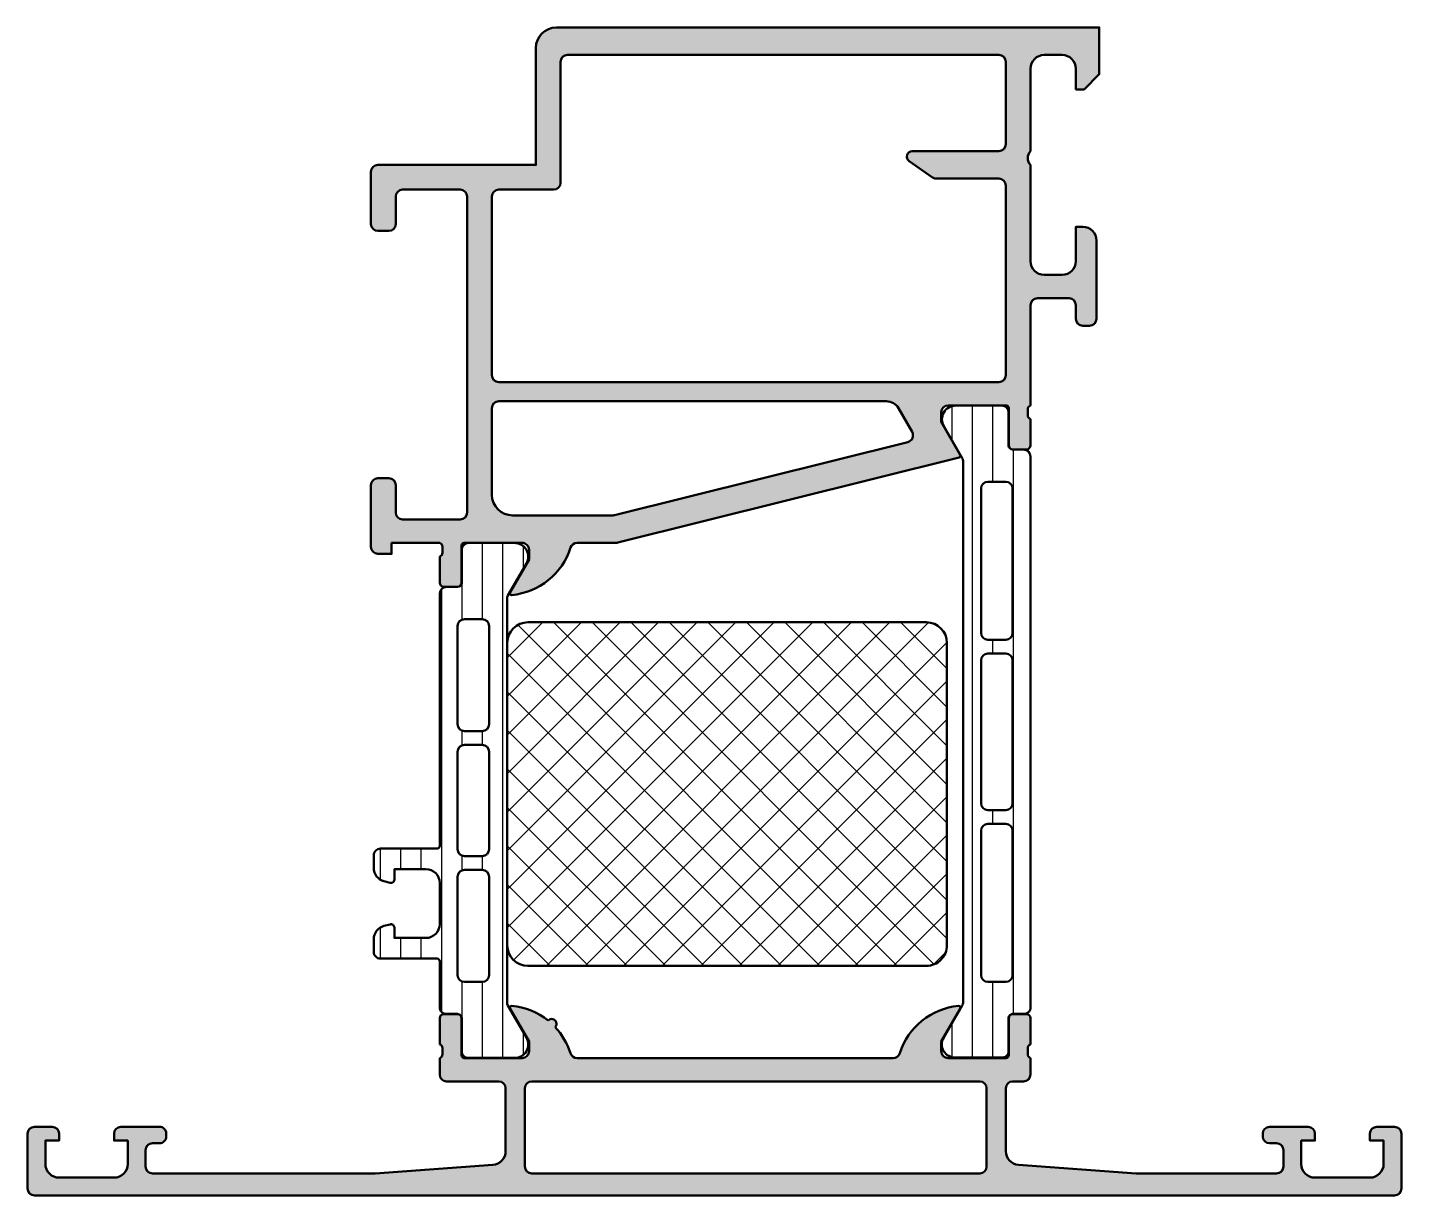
# Model space of a CAD drawing. Extents: x 7 to 107, y 0 to 85.
import ezdxf

# ---------------------------------------------------------------- set-up
doc = ezdxf.new("R2010")
doc.units = 0
for name, color, linetype, lineweight in [('0S-Alu contour', 7, 'Continuous', 50), ('0S-Alu hatch', 252, 'Continuous', 25), ('0S-Plastic contour', 254, 'Continuous', 50), ('0S-Plastic hatch', 253, 'Continuous', 25), ('0S-PT contour', 91, 'Continuous', 50), ('0S-PT hatch', 103, 'Continuous', 25)]:
    doc.layers.add(name, color=color, linetype=linetype, lineweight=lineweight)
pattern_1 = [(90, (0, 0), (-1.4859, 0), [])]

# ---------------------------------------------------------------- blocks, each defined once
blk = doc.blocks.new('485330__1B0EB92D_2F89_4B56_8F75_10F118574155_')
at = {"layer": '0S-Alu hatch'}
h = blk.add_hatch(color=256, dxfattribs=at)
edge = h.paths.add_edge_path()
edge.add_line((33.80000000226881, 51.68989640370575), (33.80000000226881, 49.68989640370574))
edge.add_arc((34.3000000022688, 49.68989640370574), 0.5, 180, 270)
edge.add_line((34.3000000022688, 49.18989640370575), (38.50000000226881, 49.18989640370575))
edge.add_arc((38.50000000226881, 49.68989640370575), 0.5, 270, 360)
edge.add_line((39.00000000226881, 49.68989640370575), (39.00000000226879, 72.68989640370576))
edge.add_arc((38.50000000226879, 72.68989640370576), 0.5, 0, 90)
edge.add_line((38.50000000226879, 73.18989640370576), (34.30000000226879, 73.18989640370576))
edge.add_arc((34.30000000226879, 72.68989640370576), 0.5, 90, 180)
edge.add_line((33.80000000226879, 72.68989640370576), (33.80000000226879, 70.68989640370576))
edge.add_ellipse((33.30000000226879, 70.68989640370575), major_axis=(-0.5, 0), ratio=1, start_angle=90, end_angle=180, ccw=False)
edge.add_line((33.30000000226879, 70.18989640370575), (32.50000000226879, 70.18989640370575))
edge.add_ellipse((32.50000000226879, 70.68989640370575), major_axis=(-0.5, 0), ratio=1, start_angle=0, end_angle=90, ccw=False)
edge.add_line((32.00000000226879, 70.68989640370575), (32.00000000226879, 74.48989640370576))
edge.add_ellipse((32.50000000226879, 74.48989640370576), major_axis=(-0.5, 0), ratio=1, start_angle=270, end_angle=360, ccw=False)
edge.add_line((32.50000000226879, 74.98989640370576), (44.00000000226879, 74.98989640370576))
edge.add_line((44.00000000226879, 74.98989640370576), (44.00000000226879, 83.48989640370576))
edge.add_ellipse((45.50000000226879, 83.48989640370576), major_axis=(-1.5, 0), ratio=1, start_angle=270, end_angle=360, ccw=False)
edge.add_line((45.50000000226879, 84.98989640370576), (85.00000000226879, 84.98989640370577))
edge.add_line((85.00000000226879, 84.98989640370577), (85.00000000226879, 81.58989640370577))
edge.add_line((85.00000000226879, 81.58989640370577), (83.9000000022688, 80.48989640370576))
edge.add_line((83.9000000022688, 80.48989640370576), (83.30000000226879, 80.48989640370576))
edge.add_line((83.30000000226879, 80.48989640370576), (83.30000000226879, 81.98989640370577))
edge.add_arc((82.30000000226877, 81.98989640370577), 1, 0, 90)
edge.add_line((82.30000000226877, 82.98989640370576), (81.00000000226879, 82.98989640370576))
edge.add_arc((81.00000000226879, 81.98989640370577), 1, 90, 180)
edge.add_line((80.00000000226879, 81.98989640370577), (80.00000000226879, 75.98989640370577))
edge.add_arc((80.5250000022688, 75.48989640370577), 0.7250000000000041, 136.3971810272967, 223.6028189727033)
edge.add_line((80.00000000226879, 74.98989640370577), (80.00000000226879, 67.98989640370577))
edge.add_arc((81.00000000226879, 67.98989640370577), 1, 180, 270)
edge.add_line((81.00000000226879, 66.98989640370577), (82.3000000022688, 66.98989640370577))
edge.add_arc((82.30000000226877, 67.98989640370577), 1, 270.0000000000008, 360)
edge.add_line((83.30000000226879, 67.98989640370577), (83.30000000226879, 70.48989640370577))
edge.add_line((83.30000000226879, 70.48989640370577), (83.8000000022688, 70.48989640370577))
edge.add_ellipse((83.8000000022688, 69.48989640370577), major_axis=(-1, 0), ratio=1, start_angle=180, end_angle=270, ccw=False)
edge.add_line((84.8000000022688, 69.48989640370577), (84.8000000022688, 63.78989640370576))
edge.add_ellipse((84.30000000226882, 63.78989640370576), major_axis=(-0.5, 0), ratio=1, start_angle=90, end_angle=180, ccw=False)
edge.add_line((84.30000000226882, 63.28989640370576), (83.8000000022688, 63.28989640370576))
edge.add_ellipse((83.8000000022688, 63.78989640370576), major_axis=(-0.5, 0), ratio=1, start_angle=0, end_angle=90, ccw=False)
edge.add_line((83.30000000226879, 63.78989640370576), (83.30000000226879, 64.78989640370577))
edge.add_arc((82.8000000022688, 64.78989640370577), 0.5, 0, 90)
edge.add_line((82.8000000022688, 65.28989640370577), (80.50000000226878, 65.28989640370577))
edge.add_arc((80.50000000226878, 64.78989640370577), 0.5, 90, 180)
edge.add_line((80.00000000226879, 64.78989640370577), (80.00000000226879, 57.48989640370577))
edge.add_arc((80.10000000226879, 57.20705369123115), 0.3000000000000091, 109.4712206344922, 180)
edge.add_line((79.8000000022688, 57.20705369123115), (79.8000000022688, 56.77273911618039))
edge.add_arc((80.10000000226879, 56.77273911618039), 0.2999999999999971, 180, 250.5287793655103)
edge.add_line((80.0000000022688, 56.48989640370577), (80.0000000022688, 54.58989640370581))
edge.add_ellipse((79.70000000226877, 54.58989640370581), major_axis=(-0.3000000000000398, 0), ratio=1, start_angle=90, end_angle=180, ccw=False)
edge.add_line((79.70000000226877, 54.28989640370577), (78.71000000226884, 54.28989640370577))
edge.add_ellipse((78.71000000226884, 54.58989640370581), major_axis=(-0.3000000000000398, 0), ratio=1, start_angle=0, end_angle=90, ccw=False)
edge.add_line((78.4100000022688, 54.58989640370581), (78.4100000022688, 57.28989640370577))
edge.add_arc((78.2100000022688, 57.28989640370577), 0.2000000000000028, 0, 90)
edge.add_line((78.2100000022688, 57.48989640370577), (74.00000000226879, 57.48989640370577))
edge.add_arc((74.00000000226879, 56.98989640370577), 0.5, 90, 180)
edge.add_line((73.50000000226879, 56.98989640370577), (73.50000000226879, 56.28989640370576))
edge.add_line((73.50000000226879, 56.28989640370576), (74.88149545989116, 53.89707608067822))
edge.add_ellipse((74.7618802176205, 53.82801618835407), major_axis=(-0.1381197846483035, 0), ratio=1, start_angle=104.0000000000017, end_angle=209.9999999999983, ccw=False)
edge.add_line((74.79529441774244, 53.69399915159566), (49.97156607415675, 47.50474854056776))
edge.add_ellipse((49.85060512635691, 47.98989640370576), major_axis=(-0.5000000000000073, 0), ratio=1, start_angle=90.0000000000008, end_angle=104.000000000001, ccw=False)
edge.add_line((49.85060512635691, 47.48989640370576), (47.0000000022688, 47.48989640370578))
edge.add_arc((47.0000000022688, 46.98989640370577), 0.5000000000000071, 90, 162.2515836439291)
edge.add_ellipse((41.76177676109499, 48.66650526555357), major_axis=(-4.999999999999996, 0), ratio=1, start_angle=95.62257755079372, end_angle=162.2515836439302, ccw=False)
edge.add_ellipse((42.2381197869171, 43.82801618835407), major_axis=(-0.1381197846483018, 0), ratio=1, start_angle=-30.000000000004775, end_angle=95.62257755079253, ccw=False)
edge.add_line((42.11850454464644, 43.89707608067823), (43.5000000022688, 46.28989640370578))
edge.add_line((43.5000000022688, 46.28989640370578), (43.5000000022688, 46.98989640370578))
edge.add_arc((43.0000000022688, 46.98989640370578), 0.5, 0, 90.00000000000081)
edge.add_line((43.00000000226879, 47.48989640370578), (38.79000000226881, 47.48989640370577))
edge.add_arc((38.7900000022688, 47.28989640370578), 0.1999999999999957, 89.99999999999797, 180)
edge.add_line((38.5900000022688, 47.28989640370578), (38.5900000022688, 44.58989640370581))
edge.add_ellipse((38.29000000226876, 44.58989640370581), major_axis=(-0.3000000000000398, 0), ratio=1, start_angle=90, end_angle=180, ccw=False)
edge.add_line((38.29000000226876, 44.28989640370577), (37.30000000226884, 44.28989640370577))
edge.add_ellipse((37.30000000226885, 44.58989640370581), major_axis=(-0.3000000000000327, 0), ratio=1, start_angle=0, end_angle=89.99999999999869, ccw=False)
edge.add_line((37.00000000226881, 44.58989640370581), (37.00000000226881, 46.48989640370578))
edge.add_arc((36.90000000226881, 46.7727391161804), 0.2999999999999976, 289.4712206344897, 360)
edge.add_line((37.20000000226881, 46.7727391161804), (37.2000000022688, 47.20705369123115))
edge.add_arc((36.90000000226881, 47.20705369123116), 0.29999999999999, 0, 70.52877936550858)
edge.add_line((37.00000000226881, 47.48989640370577), (33.50000000226881, 47.48989640370577))
edge.add_line((33.50000000226881, 47.48989640370577), (33.50000000226881, 46.68989640370578))
edge.add_line((33.50000000226881, 46.68989640370578), (32.5000000022688, 46.68989640370578))
edge.add_ellipse((32.50000000226881, 47.18989640370577), major_axis=(-0.4999999999999929, 0), ratio=1, start_angle=0, end_angle=89.9999999999992, ccw=False)
edge.add_line((32.00000000226881, 47.18989640370577), (32.00000000226881, 51.68989640370575))
edge.add_ellipse((32.50000000226881, 51.68989640370575), major_axis=(-0.5, 0), ratio=1, start_angle=270, end_angle=360, ccw=False)
edge.add_line((32.50000000226881, 52.18989640370574), (33.3000000022688, 52.18989640370575))
edge.add_ellipse((33.3000000022688, 51.68989640370575), major_axis=(-0.5000000000000071, 0), ratio=1, start_angle=180, end_angle=270, ccw=False)
edge = h.paths.add_edge_path()
edge.add_arc((46.30000000226879, 82.48989640370577), 0.5, 90, 180)
edge.add_line((45.80000000226879, 82.48989640370577), (45.80000000226879, 73.68989640370576))
edge.add_ellipse((45.3000000022688, 73.68989640370576), major_axis=(-0.5, 0), ratio=1, start_angle=90, end_angle=180, ccw=False)
edge.add_line((45.3000000022688, 73.18989640370576), (41.30000000226882, 73.18989640370576))
edge.add_arc((41.30000000226883, 72.68989640370576), 0.5, 90.00000000000081, 180)
edge.add_line((40.80000000226883, 72.68989640370576), (40.80000000226883, 59.68989640370576))
edge.add_arc((41.30000000226883, 59.68989640370576), 0.5, 180, 270)
edge.add_line((41.30000000226883, 59.18989640370575), (77.7000000022688, 59.18989640370576))
edge.add_arc((77.7000000022688, 59.68989640370576), 0.4999999999999929, 270, 360)
edge.add_line((78.20000000226878, 59.68989640370576), (78.2000000022688, 73.48989640370577))
edge.add_arc((77.7000000022688, 73.48989640370577), 0.5, 0, 90)
edge.add_line((77.7000000022688, 73.98989640370577), (73.15764939670827, 73.98989640370577))
edge.add_ellipse((73.15764939670827, 74.48989640370577), major_axis=(-0.5000000000000011, 0), ratio=1, start_angle=54.99999999999898, end_angle=90, ccw=False)
edge.add_line((72.87086117853275, 74.08032038156128), (71.16814591844567, 75.27257444209896))
edge.add_ellipse((71.39431666417661, 75.59557974179795), major_axis=(-0.3943166619078226, 0), ratio=1, start_angle=-90, end_angle=54.999999999997726, ccw=False)
edge.add_line((71.39431666417661, 75.98989640370577), (77.7000000022688, 75.98989640370577))
edge.add_arc((77.7000000022688, 76.48989640370577), 0.5, 270, 360)
edge.add_line((78.2000000022688, 76.48989640370577), (78.2000000022688, 82.48989640370577))
edge.add_arc((77.7000000022688, 82.48989640370577), 0.5, 0, 90)
edge.add_line((77.7000000022688, 82.98989640370576), (46.30000000226879, 82.98989640370576))
edge = h.paths.add_edge_path()
edge.add_arc((69.51628314486038, 56.78989640370576), 0.9999999999999984, 29.99999999999937, 90)
edge.add_line((69.51628314486038, 57.78989640370576), (41.30000000226882, 57.78989640370577))
edge.add_arc((41.30000000226883, 57.28989640370577), 0.4999999999999929, 90.00000000000081, 180)
edge.add_line((40.80000000226884, 57.28989640370577), (40.80000000226883, 50.98989640370578))
edge.add_arc((42.30000000226882, 50.98989640370578), 1.5, 180, 270)
edge.add_line((42.30000000226882, 49.48989640370577), (49.60503600455111, 49.48989640370576))
edge.add_arc((49.6050360045511, 49.98989640370574), 0.4999999999999787, 270.0000000000008, 284.000000000001)
edge.add_line((49.72599695235094, 49.50474854056776), (71.06835282436204, 54.82599550610476))
edge.add_arc((70.9473918765622, 55.31114336924276), 0.4999999999999988, 284.000000000001, 390.0000000000004)
edge.add_line((71.3804045784544, 55.56114336924277), (70.38230854864483, 57.28989640370575))
at = {"layer": '0S-Alu contour', "color": 7}
for points in [[(45.50000000226879, 84.98989640370576), (85.00000000226879, 84.98989640370577), (85.00000000226879, 81.58989640370577), (83.9000000022688, 80.48989640370576), (83.30000000226879, 80.48989640370576), (83.30000000226879, 81.98989640370577)], [(32.50000000226879, 74.98989640370576), (44.00000000226879, 74.98989640370576), (44.00000000226879, 83.48989640370576)], [(45.80000000226879, 82.48989640370577), (45.80000000226879, 73.68989640370576)], [(77.7000000022688, 82.98989640370576), (46.30000000226879, 82.98989640370576)], [(78.2000000022688, 76.48989640370577), (78.2000000022688, 82.48989640370577)], [(82.30000000226877, 82.98989640370576), (81.00000000226879, 82.98989640370576)], [(80.00000000226879, 81.98989640370577), (80.00000000226879, 75.98989640370577)], [(72.87086117853275, 74.08032038156128), (71.16814591844567, 75.27257444209896)], [(71.39431666417661, 75.98989640370577), (77.7000000022688, 75.98989640370577)], [(32.00000000226879, 70.68989640370575), (32.00000000226879, 74.48989640370576)], [(80.00000000226879, 74.98989640370577), (80.00000000226879, 67.98989640370577)], [(38.50000000226879, 73.18989640370576), (34.30000000226879, 73.18989640370576)], [(45.3000000022688, 73.18989640370576), (41.30000000226882, 73.18989640370576)], [(77.7000000022688, 73.98989640370577), (73.15764939670827, 73.98989640370577)], [(78.20000000226878, 59.68989640370576), (78.2000000022688, 73.48989640370577)], [(33.80000000226879, 72.68989640370576), (33.80000000226879, 70.68989640370576)], [(39.00000000226881, 49.68989640370575), (39.00000000226879, 72.68989640370576)], [(40.80000000226883, 72.68989640370576), (40.80000000226883, 59.68989640370576)], [(33.30000000226879, 70.18989640370575), (32.50000000226879, 70.18989640370575)], [(83.30000000226879, 67.98989640370577), (83.30000000226879, 70.48989640370577), (83.8000000022688, 70.48989640370577)], [(84.8000000022688, 69.48989640370577), (84.8000000022688, 63.78989640370576)], [(81.00000000226879, 66.98989640370577), (82.3000000022688, 66.98989640370577)], [(82.8000000022688, 65.28989640370577), (80.50000000226878, 65.28989640370577)], [(80.00000000226879, 64.78989640370577), (80.00000000226879, 57.48989640370577)], [(83.30000000226879, 63.78989640370576), (83.30000000226879, 64.78989640370577)], [(84.30000000226882, 63.28989640370576), (83.8000000022688, 63.28989640370576)], [(41.30000000226883, 59.18989640370575), (77.7000000022688, 59.18989640370576)], [(40.80000000226884, 57.28989640370577), (40.80000000226883, 50.98989640370578)], [(69.51628314486038, 57.78989640370576), (41.30000000226882, 57.78989640370577)], [(71.3804045784544, 55.56114336924277), (70.38230854864483, 57.28989640370575)], [(78.2100000022688, 57.48989640370577), (74.00000000226879, 57.48989640370577)], [(78.4100000022688, 54.58989640370581), (78.4100000022688, 57.28989640370577)], [(79.8000000022688, 57.20705369123115), (79.8000000022688, 56.77273911618039)], [(73.50000000226879, 56.98989640370577), (73.50000000226879, 56.28989640370576), (74.88149545989116, 53.89707608067822)], [(80.0000000022688, 56.48989640370577), (80.0000000022688, 54.58989640370581)], [(49.72599695235094, 49.50474854056776), (71.06835282436204, 54.82599550610476)], [(79.70000000226877, 54.28989640370577), (78.71000000226884, 54.28989640370577)], [(74.79529441774244, 53.69399915159566), (49.97156607415675, 47.50474854056776)], [(32.50000000226881, 52.18989640370574), (33.3000000022688, 52.18989640370575)], [(32.00000000226881, 47.18989640370577), (32.00000000226881, 51.68989640370575)], [(33.80000000226881, 51.68989640370575), (33.80000000226881, 49.68989640370574)], [(34.3000000022688, 49.18989640370575), (38.50000000226881, 49.18989640370575)], [(42.30000000226882, 49.48989640370577), (49.60503600455111, 49.48989640370576)], [(37.00000000226881, 47.48989640370577), (33.50000000226881, 47.48989640370577), (33.50000000226881, 46.68989640370578), (32.5000000022688, 46.68989640370578)], [(37.20000000226881, 46.7727391161804), (37.2000000022688, 47.20705369123115)], [(38.5900000022688, 47.28989640370578), (38.5900000022688, 44.58989640370581)], [(43.00000000226879, 47.48989640370578), (38.79000000226881, 47.48989640370577)], [(49.85060512635691, 47.48989640370576), (47.0000000022688, 47.48989640370578)], [(37.00000000226881, 44.58989640370581), (37.00000000226881, 46.48989640370578)], [(42.11850454464644, 43.89707608067823), (43.5000000022688, 46.28989640370578), (43.5000000022688, 46.98989640370578)], [(38.29000000226876, 44.28989640370577), (37.30000000226884, 44.28989640370577)]]:
    blk.add_lwpolyline(points, dxfattribs=at)
at = {"layer": '0S-Alu contour', "color": 7, "extrusion": (0, 0, -1)}
for centre, radius, start, end in [((-45.50000000226879, 83.48989640370576), 1.5, 0, 90), ((-71.39431666417661, 75.59557974179795), 0.3943166619078226, 305.0000000000023, 90), ((-32.50000000226879, 74.48989640370576), 0.5, 0, 90), ((-73.15764939670827, 74.48989640370577), 0.5000000000000011, 270, 305.000000000001), ((-45.3000000022688, 73.68989640370576), 0.5, 180, 270), ((-32.50000000226879, 70.68989640370575), 0.5, 270, 0), ((-33.30000000226879, 70.68989640370575), 0.5, 180, 270), ((-83.8000000022688, 69.48989640370577), 1, 90, 180), ((-83.8000000022688, 63.78989640370576), 0.5, 270, 0), ((-84.30000000226882, 63.78989640370576), 0.5, 180, 270), ((-78.71000000226884, 54.58989640370581), 0.3000000000000398, 270, 0), ((-79.70000000226877, 54.58989640370581), 0.3000000000000398, 180, 270), ((-74.7618802176205, 53.82801618835407), 0.1381197846483035, 150.0000000000017, 255.9999999999983), ((-32.50000000226881, 51.68989640370575), 0.5, 0, 90), ((-33.3000000022688, 51.68989640370575), 0.5000000000000071, 90, 180), ((-32.50000000226881, 47.18989640370577), 0.4999999999999929, 270.0000000000008, 0), ((-41.76177676109499, 48.66650526555357), 4.999999999999996, 197.7484163560698, 264.3774224492063), ((-49.85060512635691, 47.98989640370576), 0.5000000000000073, 255.999999999999, 269.9999999999992), ((-37.30000000226885, 44.58989640370581), 0.3000000000000327, 270.0000000000013, 0), ((-38.29000000226876, 44.58989640370581), 0.3000000000000398, 180, 270), ((-42.2381197869171, 43.82801618835407), 0.1381197846483018, 264.3774224492075, 30.00000000000483)]:
    blk.add_arc(centre, radius, start, end, dxfattribs=at)
at = {"layer": '0S-Alu contour', "color": 7}
for centre, radius, start, end in [((46.30000000226879, 82.48989640370577), 0.5, 90, 180), ((77.7000000022688, 82.48989640370577), 0.5, 0, 90), ((81.00000000226879, 81.98989640370577), 1, 90, 180), ((82.30000000226877, 81.98989640370577), 1, 0, 90), ((77.7000000022688, 76.48989640370577), 0.5, 270, 0), ((80.5250000022688, 75.48989640370577), 0.7250000000000041, 136.3971810272967, 223.6028189727033), ((34.30000000226879, 72.68989640370576), 0.5, 90, 180), ((38.50000000226879, 72.68989640370576), 0.5, 0, 90), ((41.30000000226883, 72.68989640370576), 0.5, 90.00000000000081, 180), ((77.7000000022688, 73.48989640370577), 0.5, 0, 90), ((81.00000000226879, 67.98989640370577), 1, 180, 270), ((82.30000000226877, 67.98989640370577), 1, 270.0000000000008, 0), ((80.50000000226878, 64.78989640370577), 0.5, 90, 180), ((82.8000000022688, 64.78989640370577), 0.5, 0, 90), ((41.30000000226883, 59.68989640370576), 0.5, 180, 270), ((77.7000000022688, 59.68989640370576), 0.4999999999999929, 270, 0), ((41.30000000226883, 57.28989640370577), 0.4999999999999929, 90.00000000000081, 180), ((69.51628314486038, 56.78989640370576), 0.9999999999999984, 29.99999999999937, 90), ((74.00000000226879, 56.98989640370577), 0.5, 90, 180), ((78.2100000022688, 57.28989640370577), 0.2000000000000028, 0, 90), ((80.10000000226879, 57.20705369123115), 0.3000000000000091, 109.4712206344922, 180), ((80.10000000226879, 56.77273911618039), 0.2999999999999971, 180, 250.5287793655103), ((70.9473918765622, 55.31114336924276), 0.4999999999999988, 284.000000000001, 30.00000000000044), ((42.30000000226882, 50.98989640370578), 1.5, 180, 270), ((34.3000000022688, 49.68989640370574), 0.5, 180, 270), ((38.50000000226881, 49.68989640370575), 0.5, 270, 0), ((49.6050360045511, 49.98989640370574), 0.4999999999999787, 270.0000000000008, 284.000000000001), ((36.90000000226881, 47.20705369123116), 0.29999999999999, 0, 70.52877936550858), ((38.7900000022688, 47.28989640370578), 0.1999999999999957, 89.99999999999797, 180), ((43.0000000022688, 46.98989640370578), 0.5, 0, 90.00000000000081), ((47.0000000022688, 46.98989640370577), 0.5000000000000071, 90, 162.2515836439291), ((36.90000000226881, 46.7727391161804), 0.2999999999999976, 289.4712206344897, 0)]:
    blk.add_arc(centre, radius, start, end, dxfattribs=at)
blk = doc.blocks.new('485360__6D3F6DA0_96E7_48BB_BCEA_35A12A36CD7D_')
at = {"layer": '0S-Alu hatch'}
h = blk.add_hatch(color=256, dxfattribs=at)
edge = h.paths.add_edge_path()
edge.add_line((105.2, 5.000000000000066), (106.5, 5.000000000000066))
edge.add_ellipse((106.5, 4.500000000000066), major_axis=(-0.5, 0), ratio=1, start_angle=180, end_angle=270, ccw=False)
edge.add_line((107, 4.500000000000066), (107, 0.5000000000000693))
edge.add_ellipse((106.5, 0.5000000000000693), major_axis=(-0.5, 0), ratio=1, start_angle=90, end_angle=180, ccw=False)
edge.add_line((106.5, 6.93e-14), (7.499999999999985, 0))
edge.add_ellipse((7.499999999999985, 0.4999999999999876), major_axis=(-0.4999999999999876, 0), ratio=1, start_angle=0, end_angle=90, ccw=False)
edge.add_line((6.999999999999998, 0.4999999999999875), (7, 4.499999999999987))
edge.add_ellipse((7.499999999999985, 4.499999999999994), major_axis=(-0.4999999999999858, 0), ratio=1, start_angle=270, end_angle=360, ccw=False)
edge.add_line((7.499999999999985, 4.99999999999998), (8.799999999999997, 4.99999999999999))
edge.add_ellipse((8.799999999999997, 4.499999999999989), major_axis=(-0.5000000000000009, 0), ratio=1, start_angle=180, end_angle=270, ccw=False)
edge.add_line((9.299999999999997, 4.499999999999989), (9.299999999999997, 3.999999999999991))
edge.add_line((9.299999999999997, 3.999999999999991), (8.299999999999997, 3.999999999999991))
edge.add_line((8.299999999999997, 3.999999999999991), (8.299999999999969, 2.299999999999989))
edge.add_arc((9.299999999999981, 2.299999999999995), 1.000000000000014, 180, 270.0000000000008)
edge.add_line((9.299999999999997, 1.299999999999981), (13.30000000000001, 1.299999999999993))
edge.add_arc((13.30000000000001, 2.299999999999992), 0.9999999999999991, 270, 360)
edge.add_line((14.30000000000001, 2.299999999999992), (14.30000000000001, 3.999999999999996))
edge.add_line((14.30000000000001, 3.999999999999996), (13.3, 3.999999999999994))
edge.add_line((13.3, 3.999999999999994), (13.3, 4.499999999999992))
edge.add_ellipse((13.8, 4.499999999999993), major_axis=(-0.5, 0), ratio=1, start_angle=270, end_angle=360, ccw=False)
edge.add_line((13.8, 4.999999999999993), (16.59999999999999, 4.999999999999996))
edge.add_ellipse((16.60000000000001, 4.499999999999989), major_axis=(-0.5000000000000071, 0), ratio=1, start_angle=180, end_angle=270.00000000000165, ccw=False)
edge.add_line((17.10000000000001, 4.499999999999989), (17.10000000000001, 4.299999999999999))
edge.add_ellipse((16.60000000000001, 4.300000000000006), major_axis=(-0.5, 0), ratio=1, start_angle=89.9999999999983, end_angle=180, ccw=False)
edge.add_line((16.59999999999999, 3.800000000000006), (16.09999999999998, 3.799999999999998))
edge.add_arc((16.09999999999998, 3.299999999999998), 0.5, 90, 180)
edge.add_line((15.59999999999998, 3.299999999999998), (15.59999999999999, 2.099999999999997))
edge.add_arc((16.09999999999998, 2.099999999999996), 0.4999999999999858, 180, 270)
edge.add_line((16.09999999999998, 1.60000000000001), (32.3, 1.599999999999997))
edge.add_line((32.3, 1.599999999999997), (40.87348499222287, 2.231730473111214))
edge.add_arc((40.8, 3.229026796135624), 1, 274.2141785227345, 360)
edge.add_line((41.80000000000001, 3.229026796135624), (41.79999999999999, 7.799999999999997))
edge.add_arc((41.29999999999999, 7.799999999999995), 0.5, 0, 90)
edge.add_line((41.29999999999999, 8.299999999999995), (37.49999999999997, 8.299999999999997))
edge.add_ellipse((37.49999999999997, 8.799999999999997), major_axis=(-0.5, 0), ratio=1, start_angle=0, end_angle=90, ccw=False)
edge.add_line((36.99999999999997, 8.799999999999997), (36.99999999999997, 9.99999999999999))
edge.add_arc((36.89999999999998, 10.28284271247461), 0.2999999999999993, 289.4712206344896, 360)
edge.add_line((37.19999999999997, 10.28284271247461), (37.19999999999997, 10.71715728752537))
edge.add_arc((36.89999999999998, 10.71715728752536), 0.2999999999999971, 0, 70.5287793655103)
edge.add_line((36.99999999999997, 10.99999999999998), (36.99999999999997, 12.89999999999995))
edge.add_ellipse((37.30000000000001, 12.89999999999995), major_axis=(-0.3000000000000398, 0), ratio=1, start_angle=270, end_angle=360, ccw=False)
edge.add_line((37.30000000000001, 13.19999999999999), (38.28999999999993, 13.19999999999998))
edge.add_ellipse((38.28999999999993, 12.89999999999995), major_axis=(-0.300000000000038, 0), ratio=1, start_angle=180, end_angle=270, ccw=False)
edge.add_line((38.58999999999998, 12.89999999999995), (38.58999999999998, 10.19999999999999))
edge.add_arc((38.78999999999999, 10.19999999999999), 0.200000000000017, 180, 269.9999999999959)
edge.add_line((38.78999999999998, 9.999999999999972), (42.99999999999996, 9.999999999999996))
edge.add_arc((42.99999999999996, 10.5), 0.5000000000000036, 270, 360)
edge.add_line((43.49999999999996, 10.5), (43.49999999999996, 11.2))
edge.add_line((43.49999999999996, 11.2), (42.11850454237761, 13.59282032302755))
edge.add_ellipse((42.23811978464827, 13.6618802153517), major_axis=(-0.1381197846483044, 0), ratio=1, start_angle=-95.62257755078917, end_angle=29.99999999999892, ccw=False)
edge.add_ellipse((41.76177675882617, 8.823391138152193), major_axis=(-5.000000000000005, 0), ratio=1, start_angle=231.3459363148807, end_angle=264.3774224492065, ccw=False)
edge.add_ellipse((45.15036750971098, 12.5), major_axis=(-0.3500000000000188, 0), ratio=1, start_angle=135.3286505101535, end_angle=319.34017437996863, ccw=False)
edge.add_ellipse((41.76177675882617, 8.823391138152202), major_axis=(-5.000000000000001, 0), ratio=1, start_angle=197.7484163560701, end_angle=223.3228885752409, ccw=False)
edge.add_arc((46.99999999999997, 10.5), 0.4999999999999926, 197.7484163560702, 270)
edge.add_line((46.99999999999997, 10.00000000000001), (69.99999999999997, 10.00000000000003))
edge.add_arc((69.99999999999997, 10.50000000000003), 0.5, 270, 342.2515836439302)
edge.add_ellipse((75.23822324117378, 8.823391138152235), major_axis=(-5.000000000000007, 0), ratio=1, start_angle=275.62257755079327, end_angle=342.25158364392996, ccw=False)
edge.add_ellipse((74.76188021535168, 13.66188021535174), major_axis=(-0.1381197846483015, 0), ratio=1, start_angle=149.9999999999986, end_angle=275.62257755078326, ccw=False)
edge.add_line((74.88149545762235, 13.59282032302759), (73.49999999999997, 11.20000000000004))
edge.add_line((73.49999999999997, 11.20000000000004), (73.49999999999997, 10.50000000000004))
edge.add_arc((73.99999999999997, 10.50000000000004), 0.5, 180, 270)
edge.add_line((73.99999999999997, 10.00000000000004), (78.20999999999997, 10.00000000000005))
edge.add_arc((78.20999999999997, 10.20000000000005), 0.2000000000000028, 270, 360)
edge.add_line((78.40999999999998, 10.20000000000005), (78.40999999999997, 12.90000000000001))
edge.add_ellipse((78.71000000000001, 12.90000000000001), major_axis=(-0.3000000000000398, 0), ratio=1, start_angle=270, end_angle=360, ccw=False)
edge.add_line((78.71000000000001, 13.20000000000005), (79.69999999999993, 13.20000000000005))
edge.add_ellipse((79.69999999999993, 12.90000000000001), major_axis=(-0.300000000000038, 0), ratio=1, start_angle=180, end_angle=270, ccw=False)
edge.add_line((79.99999999999997, 12.90000000000001), (79.99999999999997, 11.00000000000005))
edge.add_arc((80.09999999999997, 10.71715728752543), 0.2999999999999942, 109.4712206344899, 180)
edge.add_line((79.79999999999995, 10.71715728752543), (79.79999999999998, 10.28284271247467))
edge.add_arc((80.09999999999998, 10.28284271247467), 0.2999999999999971, 180, 250.5287793655074)
edge.add_line((79.99999999999997, 10.00000000000005), (79.99999999999997, 8.800000000000065))
edge.add_ellipse((79.49999999999997, 8.800000000000061), major_axis=(-0.5, 0), ratio=1, start_angle=90, end_angle=180, ccw=False)
edge.add_line((79.49999999999997, 8.300000000000061), (78.69999999999999, 8.300000000000063))
edge.add_arc((78.69999999999999, 7.800000000000064), 0.4999999999999983, 90, 180)
edge.add_line((78.19999999999999, 7.800000000000064), (78.19999999999999, 3.229026796135629))
edge.add_arc((79.19999999999999, 3.229026796135629), 1, 180, 265.7858214772663)
edge.add_line((79.12651500777714, 2.231730473111219), (87.69999999999999, 1.600000000000061))
edge.add_line((87.69999999999999, 1.600000000000061), (97.89999999999999, 1.600000000000061))
edge.add_arc((97.89999999999999, 2.100000000000062), 0.5000000000000009, 270, 360)
edge.add_line((98.39999999999999, 2.100000000000062), (98.39999999999999, 3.300000000000062))
edge.add_arc((97.89999999999999, 3.300000000000062), 0.5, 0, 90)
edge.add_line((97.89999999999999, 3.800000000000062), (97.39999999999998, 3.800000000000062))
edge.add_ellipse((97.39999999999998, 4.300000000000061), major_axis=(-0.4999999999999992, 0), ratio=1, start_angle=0, end_angle=90, ccw=False)
edge.add_line((96.89999999999996, 4.300000000000061), (96.89999999999996, 4.50000000000006))
edge.add_ellipse((97.39999999999998, 4.500000000000061), major_axis=(-0.5, 0), ratio=1, start_angle=270, end_angle=360, ccw=False)
edge.add_line((97.39999999999998, 5.000000000000061), (100.2, 5.000000000000062))
edge.add_ellipse((100.2, 4.500000000000061), major_axis=(-0.5000000000000009, 0), ratio=1, start_angle=180, end_angle=270, ccw=False)
edge.add_line((100.7, 4.500000000000061), (100.7, 4.000000000000063))
edge.add_line((100.7, 4.000000000000063), (99.69999999999997, 4.000000000000063))
edge.add_line((99.69999999999997, 4.000000000000063), (99.69999999999997, 2.300000000000061))
edge.add_arc((100.6999999999999, 2.300000000000061), 1, 180, 270)
edge.add_line((100.6999999999999, 1.300000000000061), (104.7, 1.300000000000064))
edge.add_arc((104.7, 2.300000000000064), 1, 270, 360)
edge.add_line((105.7, 2.300000000000064), (105.7, 4.000000000000068))
edge.add_line((105.7, 4.000000000000068), (104.7, 4.000000000000067))
edge.add_line((104.7, 4.000000000000067), (104.7, 4.500000000000065))
edge.add_ellipse((105.2, 4.500000000000065), major_axis=(-0.5, 0), ratio=1, start_angle=270, end_angle=360, ccw=False)
edge = h.paths.add_edge_path()
edge.add_arc((76.30000000000001, 7.800000000000032), 0.5, 0, 90)
edge.add_line((76.30000000000001, 8.30000000000003), (43.7, 8.30000000000003))
edge.add_arc((43.7, 7.80000000000003), 0.5, 90, 180)
edge.add_line((43.2, 7.80000000000003), (43.2, 2.100000000000028))
edge.add_arc((43.7, 2.100000000000029), 0.5, 180, 270)
edge.add_line((43.7, 1.600000000000029), (76.30000000000001, 1.600000000000033))
edge.add_arc((76.30000000000001, 2.100000000000031), 0.4999999999999983, 270, 360)
edge.add_line((76.80000000000001, 2.100000000000031), (76.80000000000001, 7.800000000000031))
at = {"layer": '0S-Alu contour', "color": 7}
for points in [[(37.30000000000001, 13.19999999999999), (38.28999999999993, 13.19999999999998)], [(43.49999999999996, 10.5), (43.49999999999996, 11.2), (42.11850454237761, 13.59282032302755)], [(74.88149545762235, 13.59282032302759), (73.49999999999997, 11.20000000000004), (73.49999999999997, 10.50000000000004)], [(78.71000000000001, 13.20000000000005), (79.69999999999993, 13.20000000000005)], [(36.99999999999997, 10.99999999999998), (36.99999999999997, 12.89999999999995)], [(38.58999999999998, 12.89999999999995), (38.58999999999998, 10.19999999999999)], [(78.40999999999998, 10.20000000000005), (78.40999999999997, 12.90000000000001)], [(79.99999999999997, 12.90000000000001), (79.99999999999997, 11.00000000000005)], [(37.19999999999997, 10.28284271247461), (37.19999999999997, 10.71715728752537)], [(79.79999999999995, 10.71715728752543), (79.79999999999998, 10.28284271247467)], [(36.99999999999997, 8.799999999999997), (36.99999999999997, 9.99999999999999)], [(38.78999999999998, 9.999999999999972), (42.99999999999996, 9.999999999999996)], [(46.99999999999997, 10.00000000000001), (69.99999999999997, 10.00000000000003)], [(73.99999999999997, 10.00000000000004), (78.20999999999997, 10.00000000000005)], [(79.99999999999997, 10.00000000000005), (79.99999999999997, 8.800000000000065)], [(41.29999999999999, 8.299999999999995), (37.49999999999997, 8.299999999999997)], [(76.30000000000001, 8.30000000000003), (43.7, 8.30000000000003)], [(79.49999999999997, 8.300000000000061), (78.69999999999999, 8.300000000000063)], [(41.80000000000001, 3.229026796135624), (41.79999999999999, 7.799999999999997)], [(43.2, 7.80000000000003), (43.2, 2.100000000000028)], [(76.80000000000001, 2.100000000000031), (76.80000000000001, 7.800000000000031)], [(78.19999999999999, 7.800000000000064), (78.19999999999999, 3.229026796135629)], [(6.999999999999998, 0.4999999999999875), (7, 4.499999999999987)], [(7.499999999999985, 4.99999999999998), (8.799999999999997, 4.99999999999999)], [(9.299999999999997, 4.499999999999989), (9.299999999999997, 3.999999999999991), (8.299999999999997, 3.999999999999991), (8.299999999999969, 2.299999999999989)], [(14.30000000000001, 2.299999999999992), (14.30000000000001, 3.999999999999996), (13.3, 3.999999999999994), (13.3, 4.499999999999992)], [(13.8, 4.999999999999993), (16.59999999999999, 4.999999999999996)], [(17.10000000000001, 4.499999999999989), (17.10000000000001, 4.299999999999999)], [(96.89999999999996, 4.300000000000061), (96.89999999999996, 4.50000000000006)], [(97.39999999999998, 5.000000000000061), (100.2, 5.000000000000062)], [(100.7, 4.500000000000061), (100.7, 4.000000000000063), (99.69999999999997, 4.000000000000063), (99.69999999999997, 2.300000000000061)], [(105.7, 2.300000000000064), (105.7, 4.000000000000068), (104.7, 4.000000000000067), (104.7, 4.500000000000065)], [(105.2, 5.000000000000066), (106.5, 5.000000000000066)], [(107, 4.500000000000066), (107, 0.5000000000000693)], [(15.59999999999998, 3.299999999999998), (15.59999999999999, 2.099999999999997)], [(16.59999999999999, 3.800000000000006), (16.09999999999998, 3.799999999999998)], [(97.89999999999999, 3.800000000000062), (97.39999999999998, 3.800000000000062)], [(98.39999999999999, 2.100000000000062), (98.39999999999999, 3.300000000000062)], [(16.09999999999998, 1.60000000000001), (32.3, 1.599999999999997), (40.87348499222287, 2.231730473111214)], [(79.12651500777714, 2.231730473111219), (87.69999999999999, 1.600000000000061), (97.89999999999999, 1.600000000000061)], [(9.299999999999997, 1.299999999999981), (13.30000000000001, 1.299999999999993)], [(43.7, 1.600000000000029), (76.30000000000001, 1.600000000000033)], [(100.6999999999999, 1.300000000000061), (104.7, 1.300000000000064)], [(106.5, 6.93e-14), (7.499999999999985, 0)]]:
    blk.add_lwpolyline(points, dxfattribs=at)
at = {"layer": '0S-Alu contour', "color": 7, "extrusion": (0, 0, -1)}
for centre, radius, start, end in [((-37.30000000000001, 12.89999999999995), 0.3000000000000398, 0, 90), ((-38.28999999999993, 12.89999999999995), 0.300000000000038, 90, 180), ((-42.23811978464827, 13.6618802153517), 0.1381197846483044, 330.0000000000011, 95.62257755078915), ((-41.76177675882617, 8.823391138152193), 5.000000000000005, 95.62257755079347, 128.6540636851193), ((-75.23822324117378, 8.823391138152235), 5.000000000000007, 17.74841635607002, 84.3774224492067), ((-74.76188021535168, 13.66188021535174), 0.1381197846483015, 84.37742244921675, 210.0000000000015), ((-78.71000000000001, 12.90000000000001), 0.3000000000000398, 0, 90), ((-79.69999999999993, 12.90000000000001), 0.300000000000038, 90, 180), ((-45.15036750971098, 12.5), 0.3500000000000188, 40.65982562003137, 224.6713494898465), ((-41.76177675882617, 8.823391138152202), 5.000000000000001, 136.6771114247591, 162.2515836439299), ((-37.49999999999997, 8.799999999999997), 0.5, 270, 0), ((-79.49999999999997, 8.800000000000061), 0.5, 180, 270), ((-7.499999999999985, 4.499999999999994), 0.4999999999999858, 0, 90), ((-8.799999999999997, 4.499999999999989), 0.5000000000000009, 90, 180), ((-13.8, 4.499999999999993), 0.5, 0, 90), ((-16.60000000000001, 4.499999999999989), 0.5000000000000071, 89.99999999999837, 180), ((-16.60000000000001, 4.300000000000006), 0.5, 180, 270.0000000000017), ((-97.39999999999998, 4.500000000000061), 0.5, 0, 90), ((-97.39999999999998, 4.300000000000061), 0.4999999999999992, 270, 0), ((-100.2, 4.500000000000061), 0.5000000000000009, 90, 180), ((-105.2, 4.500000000000065), 0.5, 0, 90), ((-106.5, 4.500000000000066), 0.5, 90, 180), ((-7.499999999999985, 0.4999999999999876), 0.4999999999999876, 270, 0), ((-106.5, 0.5000000000000693), 0.5, 180, 270)]:
    blk.add_arc(centre, radius, start, end, dxfattribs=at)
at = {"layer": '0S-Alu contour', "color": 7}
for centre, radius, start, end in [((36.89999999999998, 10.71715728752536), 0.2999999999999971, 0, 70.5287793655103), ((36.89999999999998, 10.28284271247461), 0.2999999999999993, 289.4712206344896, 0), ((38.78999999999999, 10.19999999999999), 0.200000000000017, 180, 269.9999999999959), ((42.99999999999996, 10.5), 0.5000000000000036, 270, 0), ((46.99999999999997, 10.5), 0.4999999999999926, 197.7484163560702, 270), ((69.99999999999997, 10.50000000000003), 0.5, 270, 342.2515836439302), ((73.99999999999997, 10.50000000000004), 0.5, 180, 270), ((78.20999999999997, 10.20000000000005), 0.2000000000000028, 270, 0), ((80.09999999999997, 10.71715728752543), 0.2999999999999942, 109.4712206344899, 180), ((80.09999999999998, 10.28284271247467), 0.2999999999999971, 180, 250.5287793655074), ((41.29999999999999, 7.799999999999995), 0.5, 0, 90), ((43.7, 7.80000000000003), 0.5, 90, 180), ((76.30000000000001, 7.800000000000032), 0.5, 0, 90), ((78.69999999999999, 7.800000000000064), 0.4999999999999983, 90, 180), ((16.09999999999998, 3.299999999999998), 0.5, 90, 180), ((40.8, 3.229026796135624), 1, 274.2141785227345, 0), ((79.19999999999999, 3.229026796135629), 1, 180, 265.7858214772663), ((97.89999999999999, 3.300000000000062), 0.5, 0, 90), ((9.299999999999981, 2.299999999999995), 1.000000000000014, 180, 270.0000000000008), ((13.30000000000001, 2.299999999999992), 0.9999999999999991, 270, 0), ((16.09999999999998, 2.099999999999996), 0.4999999999999858, 180, 270), ((43.7, 2.100000000000029), 0.5, 180, 270), ((76.30000000000001, 2.100000000000031), 0.4999999999999983, 270, 0), ((97.89999999999999, 2.100000000000062), 0.5000000000000009, 270, 0), ((100.6999999999999, 2.300000000000061), 1, 180, 270), ((104.7, 2.300000000000064), 1, 270, 0)]:
    blk.add_arc(centre, radius, start, end, dxfattribs=at)
blk = doc.blocks.new('486050__5717C719_EC79_4C82_8DF3_0F8102C66670_')
at = {"layer": '0S-PT hatch'}
h = blk.add_hatch(dxfattribs=at)
h.set_pattern_fill('ANSI37', color=256, scale=0.625, angle=90, style=0)
h.set_pattern_definition([(135, (0, 0), (-1.403165018917055, -1.403165018917055), []), (225, (0, 0), (1.403165018917055, -1.403165018917055), [])])
edge = h.paths.add_edge_path()
edge.add_arc((72.41999999999996, 40.20919314345587), 1.5, 0, 90)
edge.add_line((72.41999999999996, 41.70919314345586), (43.41999999999996, 41.70919314345586))
edge.add_arc((43.41999999999996, 40.20919314345586), 1.5, 90, 180)
edge.add_line((41.91999999999995, 40.20919314345586), (41.91999999999996, 18.20919314345585))
edge.add_arc((43.41999999999996, 18.20919314345585), 1.5, 180, 270)
edge.add_line((43.41999999999996, 16.70919314345585), (72.41999999999997, 16.70919314345586))
edge.add_arc((72.41999999999999, 18.20919314345587), 1.5, 269.9999999999994, 360)
edge.add_line((73.91999999999999, 18.20919314345587), (73.91999999999994, 40.20919314345586))
at = {"layer": '0S-PT contour', "color": 7}
for points in [[(72.41999999999996, 41.70919314345586), (43.41999999999996, 41.70919314345586)], [(41.91999999999995, 40.20919314345586), (41.91999999999996, 18.20919314345585)], [(73.91999999999999, 18.20919314345587), (73.91999999999994, 40.20919314345586)], [(43.41999999999996, 16.70919314345585), (72.41999999999997, 16.70919314345586)]]:
    blk.add_lwpolyline(points, dxfattribs=at)
for centre, start, end in [((43.41999999999996, 40.20919314345586), 90, 180), ((72.41999999999996, 40.20919314345587), 0, 90), ((43.41999999999996, 18.20919314345585), 180, 270), ((72.41999999999999, 18.20919314345587), 269.9999999999994, 0)]:
    blk.add_arc(centre, 1.5, start, end, dxfattribs=at)
blk = doc.blocks.new('278236__2324974E_D686_4D19_B98C_5A8B6DCB30F6___EF050364_C7E2_4E8E_9A34_C4A559BE4F28_')
at = {"layer": '0S-Plastic hatch'}
h = blk.add_hatch(dxfattribs=at)
h.set_pattern_fill('ANSI31', color=256, scale=0.4680000000000001, angle=45, style=0)
h.set_pattern_definition(pattern_1)
edge = h.paths.add_edge_path()
edge.add_line((32.1999999999999, 23.83344443341533), (32.1999999999999, 24.73999999999998))
edge.add_ellipse((32.69999999999991, 24.73999999999998), major_axis=(-0.5000000000000036, 0), ratio=1, start_angle=269.9999999999992, end_angle=360, ccw=False)
edge.add_line((32.69999999999991, 25.23999999999999), (36.79999999999991, 25.23999999999999))
edge.add_arc((36.79999999999991, 25.43999999999999), 0.1999999999999993, 270, 360)
edge.add_line((36.99999999999992, 25.43999999999999), (36.99999999999992, 43.77999999999999))
edge.add_ellipse((37.49999999999992, 43.77999999999999), major_axis=(-0.5, 0), ratio=1, start_angle=270, end_angle=360, ccw=False)
edge.add_line((37.49999999999992, 44.27999999999999), (38.29999999999991, 44.27999999999999))
edge.add_arc((38.29999999999991, 44.57999999999998), 0.2999999999999971, 270, 360)
edge.add_line((38.59999999999991, 44.57999999999998), (38.59999999999991, 46.97999999999999))
edge.add_ellipse((39.09999999999991, 46.97999999999999), major_axis=(-0.5, 0), ratio=1, start_angle=270, end_angle=360, ccw=False)
edge.add_line((39.09999999999991, 47.47999999999999), (42.4434490073829, 47.47999999999997))
edge.add_ellipse((42.4434490073829, 46.47999999999998), major_axis=(-0.9999999999999928, 0), ratio=1, start_angle=150.0000000000004, end_angle=270.0000000000004, ccw=False)
edge.add_line((43.30947441116734, 45.97999999999998), (41.96698729810768, 43.65474411167423))
edge.add_arc((42.39999999999993, 43.40474411167422), 0.5000000000000298, 150.0000000000001, 180)
edge.add_line((41.8999999999999, 43.40474411167422), (41.89999999999991, 14.07525588832575))
edge.add_arc((42.39999999999991, 14.07525588832575), 0.5, 180, 210.0000000000005)
edge.add_line((41.96698729810769, 13.82525588832575), (43.30947441116734, 11.49999999999999))
edge.add_ellipse((42.45570988033747, 10.99999999999999), major_axis=(-0.9894007651619929, 0), ratio=1, start_angle=89.2899598631011, end_angle=210.3550132531079, ccw=False)
edge.add_line((42.4434490073829, 10.01067520747858), (39.09999999999992, 10.01067520747858))
edge.add_ellipse((39.08223896171186, 10.49264313705925), major_axis=(-0.4822950752654888, 0), ratio=1, start_angle=-0.8740158603131931, end_angle=92.1104563129735, ccw=False)
edge.add_line((38.59999999999992, 10.49999999999999), (38.59999999999992, 12.89999999999999))
edge.add_arc((38.28145820798962, 12.89231973827862), 0.3186343667548121, 1.381173060768886, 86.66399163091268)
edge.add_line((38.29999999999991, 13.21041416077969), (37.49999999999992, 13.21041416077969))
edge.add_ellipse((37.4826624047994, 13.692818532929), major_axis=(-0.4827158278698848, 0), ratio=1, start_angle=-0.8524330674458156, end_angle=92.05832225877958, ccw=False)
edge.add_line((36.99999999999992, 13.69999999999999), (36.99999999999992, 17.03999999999999))
edge.add_arc((36.79999999999991, 17.03999999999998), 0.1999999999999993, 0, 90)
edge.add_line((36.79999999999991, 17.23999999999998), (32.69999999999991, 17.23999999999999))
edge.add_ellipse((32.69999999999991, 17.73999999999999), major_axis=(-0.5000000000000036, 0), ratio=1, start_angle=0, end_angle=90.0000000000008, ccw=False)
edge.add_line((32.1999999999999, 17.73999999999999), (32.19999999999991, 18.64655556658464))
edge.add_ellipse((33.1999999999999, 18.64655556658465), major_axis=(-0.9999999999999964, 0), ratio=1, start_angle=285, end_angle=360, ccw=False)
edge.add_line((32.94118095489738, 19.61248139287371), (33.38529523872427, 19.73148145657225))
edge.add_ellipse((33.4499999999999, 19.48999999999998), major_axis=(-0.2500000000000023, 0), ratio=1, start_angle=180, end_angle=285.00000000000097, ccw=False)
edge.add_line((33.6999999999999, 19.48999999999999), (33.6999999999999, 18.73999999999998))
edge.add_line((33.6999999999999, 18.73999999999998), (35.99999999999992, 18.73999999999998))
edge.add_arc((35.99999999999991, 19.73999999999998), 0.9999999999999964, 270.0000000000004, 360)
edge.add_line((36.9999999999999, 19.73999999999998), (36.99999999999992, 22.73999999999999))
edge.add_arc((35.99999999999991, 22.73999999999999), 1.000000000000003, 0, 90)
edge.add_line((35.99999999999991, 23.73999999999999), (33.6999999999999, 23.73999999999999))
edge.add_line((33.6999999999999, 23.73999999999999), (33.6999999999999, 22.98999999999999))
edge.add_ellipse((33.4499999999999, 22.98999999999999), major_axis=(-0.2500000000000035, 0), ratio=1, start_angle=74.99999999999898, end_angle=180, ccw=False)
edge.add_line((33.38529523872427, 22.74851854342772), (32.94118095489738, 22.86751860712627))
edge.add_ellipse((33.1999999999999, 23.83344443341533), major_axis=(-0.9999999999999984, 0), ratio=1, start_angle=0, end_angle=75, ccw=False)
edge = h.paths.add_edge_path()
edge.add_line((40.0999999999999, 23.68999999999999), (38.79999999999991, 23.68999999999999))
edge.add_arc((38.79999999999991, 23.18999999999999), 0.5, 90, 180)
edge.add_line((38.29999999999991, 23.18999999999999), (38.29999999999991, 16.03999999999999))
edge.add_arc((38.79999999999991, 16.03999999999999), 0.5, 180, 270)
edge.add_line((38.79999999999991, 15.53999999999999), (40.0999999999999, 15.53999999999998))
edge.add_arc((40.0999999999999, 16.03999999999999), 0.5000000000000018, 270, 360)
edge.add_line((40.5999999999999, 16.03999999999999), (40.5999999999999, 23.18999999999999))
edge.add_arc((40.0999999999999, 23.18999999999999), 0.5, 0, 90)
edge = h.paths.add_edge_path()
edge.add_line((40.5999999999999, 34.28999999999999), (40.5999999999999, 41.43999999999998))
edge.add_arc((40.0999999999999, 41.43999999999998), 0.5, 0, 90)
edge.add_line((40.0999999999999, 41.93999999999998), (38.79999999999991, 41.93999999999998))
edge.add_arc((38.79999999999991, 41.43999999999998), 0.5, 90, 180)
edge.add_line((38.29999999999991, 41.43999999999998), (38.29999999999991, 34.28999999999999))
edge.add_arc((38.79999999999991, 34.28999999999999), 0.5, 180, 270)
edge.add_line((38.79999999999991, 33.79), (40.0999999999999, 33.79))
edge.add_arc((40.0999999999999, 34.28999999999999), 0.5, 270, 360)
edge = h.paths.add_edge_path()
edge.add_arc((40.0999999999999, 32.28999999999999), 0.5, 0, 90)
edge.add_line((40.0999999999999, 32.78999999999999), (38.79999999999991, 32.78999999999999))
edge.add_arc((38.79999999999991, 32.28999999999999), 0.5, 90, 180)
edge.add_line((38.29999999999991, 32.28999999999999), (38.29999999999991, 25.18999999999999))
edge.add_arc((38.79999999999991, 25.18999999999999), 0.5, 180, 270)
edge.add_line((38.79999999999991, 24.68999999999999), (40.0999999999999, 24.68999999999999))
edge.add_arc((40.0999999999999, 25.18999999999999), 0.5, 270, 360)
edge.add_line((40.5999999999999, 25.18999999999999), (40.5999999999999, 32.28999999999999))
at = {"layer": '0S-Alu contour', "color": 7}
for points in [[(38.29999999999991, 41.43999999999998), (38.29999999999991, 34.28999999999999)], [(40.0999999999999, 41.93999999999998), (38.79999999999991, 41.93999999999998)], [(40.5999999999999, 34.28999999999999), (40.5999999999999, 41.43999999999998)], [(38.79999999999991, 33.79), (40.0999999999999, 33.79)], [(38.29999999999991, 32.28999999999999), (38.29999999999991, 25.18999999999999)], [(40.0999999999999, 32.78999999999999), (38.79999999999991, 32.78999999999999)], [(40.5999999999999, 25.18999999999999), (40.5999999999999, 32.28999999999999)], [(38.79999999999991, 24.68999999999999), (40.0999999999999, 24.68999999999999)], [(38.29999999999991, 23.18999999999999), (38.29999999999991, 16.03999999999999)], [(40.0999999999999, 23.68999999999999), (38.79999999999991, 23.68999999999999)], [(40.5999999999999, 16.03999999999999), (40.5999999999999, 23.18999999999999)], [(38.79999999999991, 15.53999999999999), (40.0999999999999, 15.53999999999998)]]:
    blk.add_lwpolyline(points, dxfattribs=at)
for centre, radius, start, end in [((38.79999999999991, 41.43999999999998), 0.5, 90, 180), ((40.0999999999999, 41.43999999999998), 0.5, 0, 90), ((38.79999999999991, 34.28999999999999), 0.5, 180, 270), ((40.0999999999999, 34.28999999999999), 0.5, 270, 0), ((38.79999999999991, 32.28999999999999), 0.5, 90, 180), ((40.0999999999999, 32.28999999999999), 0.5, 0, 90), ((38.79999999999991, 25.18999999999999), 0.5, 180, 270), ((40.0999999999999, 25.18999999999999), 0.5, 270, 0), ((38.79999999999991, 23.18999999999999), 0.5, 90, 180), ((40.0999999999999, 23.18999999999999), 0.5, 0, 90), ((38.79999999999991, 16.03999999999999), 0.5, 180, 270), ((40.0999999999999, 16.03999999999999), 0.5000000000000018, 270, 0)]:
    blk.add_arc(centre, radius, start, end, dxfattribs=at)
at = {"layer": '0S-Plastic contour', "color": 7}
for points in [[(39.09999999999991, 47.47999999999999), (42.4434490073829, 47.47999999999997)], [(38.59999999999991, 44.57999999999998), (38.59999999999991, 46.97999999999999)], [(43.30947441116734, 45.97999999999998), (41.96698729810768, 43.65474411167423)], [(37.49999999999992, 44.27999999999999), (38.29999999999991, 44.27999999999999)], [(36.99999999999992, 25.43999999999999), (36.99999999999992, 43.77999999999999)], [(41.8999999999999, 43.40474411167422), (41.89999999999991, 14.07525588832575)], [(32.69999999999991, 25.23999999999999), (36.79999999999991, 25.23999999999999)], [(32.1999999999999, 23.83344443341533), (32.1999999999999, 24.73999999999998)], [(35.99999999999991, 23.73999999999999), (33.6999999999999, 23.73999999999999), (33.6999999999999, 22.98999999999999)], [(33.38529523872427, 22.74851854342772), (32.94118095489738, 22.86751860712627)], [(36.9999999999999, 19.73999999999998), (36.99999999999992, 22.73999999999999)], [(32.94118095489738, 19.61248139287371), (33.38529523872427, 19.73148145657225)], [(33.6999999999999, 19.48999999999999), (33.6999999999999, 18.73999999999998), (35.99999999999992, 18.73999999999998)], [(32.1999999999999, 17.73999999999999), (32.19999999999991, 18.64655556658464)], [(36.79999999999991, 17.23999999999998), (32.69999999999991, 17.23999999999999)], [(36.99999999999992, 13.69999999999999), (36.99999999999992, 17.03999999999999)], [(38.29999999999991, 13.21041416077969), (37.49999999999992, 13.21041416077969)], [(41.96698729810769, 13.82525588832575), (43.30947441116734, 11.49999999999999)], [(38.59999999999992, 10.49999999999999), (38.59999999999992, 12.89999999999999)], [(42.4434490073829, 10.01067520747858), (39.09999999999992, 10.01067520747858)]]:
    blk.add_lwpolyline(points, dxfattribs=at)
at = {"layer": '0S-Plastic contour', "color": 7, "extrusion": (0, 0, -1)}
for centre, radius, start, end in [((-39.09999999999991, 46.97999999999999), 0.5, 0, 90), ((-42.4434490073829, 46.47999999999998), 0.9999999999999928, 89.99999999999959, 209.9999999999996), ((-37.49999999999992, 43.77999999999999), 0.5, 0, 90), ((-32.69999999999991, 24.73999999999998), 0.5000000000000036, 0, 90.00000000000081), ((-33.1999999999999, 23.83344443341533), 0.9999999999999984, 285, 0), ((-33.4499999999999, 22.98999999999999), 0.2500000000000035, 180, 285.000000000001), ((-33.1999999999999, 18.64655556658465), 0.9999999999999964, 0, 74.99999999999997), ((-33.4499999999999, 19.48999999999998), 0.2500000000000023, 74.99999999999903, 180), ((-32.69999999999991, 17.73999999999999), 0.5000000000000036, 269.9999999999992, 0), ((-37.4826624047994, 13.692818532929), 0.4827158278698848, 267.9416777412204, 0.8524330674457269), ((-42.45570988033747, 10.99999999999999), 0.9894007651619929, 149.6449867468921, 270.7100401368989), ((-39.08223896171186, 10.49264313705925), 0.4822950752654888, 267.8895436870265, 0.8740158603131721)]:
    blk.add_arc(centre, radius, start, end, dxfattribs=at)
at = {"layer": '0S-Plastic contour', "color": 7}
for centre, radius, start, end in [((38.29999999999991, 44.57999999999998), 0.2999999999999971, 270, 0), ((42.39999999999993, 43.40474411167422), 0.5000000000000298, 150.0000000000001, 180), ((36.79999999999991, 25.43999999999999), 0.1999999999999993, 270, 0), ((35.99999999999991, 22.73999999999999), 1.000000000000003, 0, 90), ((35.99999999999991, 19.73999999999998), 0.9999999999999964, 270.0000000000004, 0), ((36.79999999999991, 17.03999999999998), 0.1999999999999993, 0, 90), ((42.39999999999991, 14.07525588832575), 0.5, 180, 210.0000000000005), ((38.28145820798962, 12.89231973827862), 0.3186343667548121, 1.381173060768886, 86.66399163091268)]:
    blk.add_arc(centre, radius, start, end, dxfattribs=at)
blk = doc.blocks.new('278236__3B7EE53E_52D0_402F_A271_D576BF9C0E07___EC12C5FC_FF48_4ADB_A8E5_3E5B4946FD93_')
at = {"layer": '0S-Plastic hatch'}
h = blk.add_hatch(dxfattribs=at)
h.set_pattern_fill('ANSI31', color=256, scale=0.4680000000000001, angle=45, style=0)
h.set_pattern_definition(pattern_1)
edge = h.paths.add_edge_path()
edge.add_arc((79.52030561793242, 13.69158913766004), 0.4797681135637131, 267.5742993390341, 361.0045094468957)
edge.add_line((79.99999999999999, 13.70000000000002), (80, 53.78000000000003))
edge.add_arc((79.5, 53.78000000000003), 0.5, 0, 90)
edge.add_line((79.5, 54.28000000000003), (78.7, 54.28000000000002))
edge.add_ellipse((78.70000000000002, 54.58000000000001), major_axis=(-0.2999999999999971, 0), ratio=1, start_angle=0, end_angle=89.99999999999733, ccw=False)
edge.add_line((78.40000000000002, 54.58000000000001), (78.4, 56.98000000000003))
edge.add_arc((77.9, 56.98000000000003), 0.5, 0, 90)
edge.add_line((77.9, 57.48000000000003), (74.55, 57.48000000000002))
edge.add_arc((74.55, 56.48000000000003), 0.9999999999999928, 90, 210.0000000000001)
edge.add_line((73.68397459621556, 55.98000000000003), (75.03301270189222, 53.64339745962158))
edge.add_ellipse((74.59999999999998, 53.39339745962159), major_axis=(-0.5000000000000165, 0), ratio=1, start_angle=180, end_angle=209.9999999999989, ccw=False)
edge.add_line((75.1, 53.39339745962159), (75.1, 14.08660254037848))
edge.add_ellipse((74.59999999999998, 14.08660254037849), major_axis=(-0.5000000000000142, 0), ratio=1, start_angle=149.9999999999984, end_angle=180, ccw=False)
edge.add_line((75.0330127018922, 13.83660254037847), (73.68397459621553, 11.50000000000003))
edge.add_arc((74.50058966661204, 11.00000000000003), 0.9575281579142549, 148.521548565631, 272.9578884272657)
edge.add_line((74.54999999999998, 10.04374752698197), (77.89999999999999, 10.04374752698197))
edge.add_arc((77.96725368597427, 10.4721426111499), 0.4336420256575487, 261.0779647185955, 363.6832469535217)
edge.add_line((78.39999999999998, 10.50000000000003), (78.39999999999998, 12.90000000000003))
edge.add_ellipse((78.72197520072724, 12.89089757382293), major_axis=(-0.3221038404702323, 0), ratio=1, start_angle=273.91198392225397, end_angle=358.3806463092383, ccw=False)
edge.add_line((78.69999999999999, 13.21225092233305), (79.49999999999999, 13.21225092233305))
edge = h.paths.add_edge_path()
edge.add_line((76.89999999999999, 51.94000000000002), (78.19999999999999, 51.94000000000002))
edge.add_ellipse((78.19999999999999, 51.44000000000002), major_axis=(-0.5, 0), ratio=1, start_angle=180, end_angle=270, ccw=False)
edge.add_line((78.69999999999999, 51.44000000000002), (78.69999999999999, 40.94000000000002))
edge.add_ellipse((78.19999999999999, 40.94000000000002), major_axis=(-0.5, 0), ratio=1, start_angle=90, end_angle=180, ccw=False)
edge.add_line((78.19999999999999, 40.44000000000003), (76.89999999999999, 40.44000000000003))
edge.add_ellipse((76.89999999999999, 40.94000000000003), major_axis=(-0.5, 0), ratio=1, start_angle=0, end_angle=90, ccw=False)
edge.add_line((76.39999999999999, 40.94000000000003), (76.39999999999999, 51.44000000000002))
edge.add_ellipse((76.89999999999999, 51.44000000000002), major_axis=(-0.5, 0), ratio=1, start_angle=270, end_angle=360, ccw=False)
edge = h.paths.add_edge_path()
edge.add_line((76.39999999999999, 16.04000000000003), (76.39999999999999, 26.54000000000003))
edge.add_ellipse((76.89999999999999, 26.54000000000003), major_axis=(-0.5, 0), ratio=1, start_angle=270, end_angle=360, ccw=False)
edge.add_line((76.89999999999999, 27.04000000000003), (78.19999999999999, 27.04000000000003))
edge.add_ellipse((78.19999999999999, 26.54000000000003), major_axis=(-0.5, 0), ratio=1, start_angle=180, end_angle=270, ccw=False)
edge.add_line((78.69999999999999, 26.54000000000003), (78.69999999999999, 16.04000000000003))
edge.add_ellipse((78.19999999999999, 16.04000000000003), major_axis=(-0.5, 0), ratio=1, start_angle=90, end_angle=180, ccw=False)
edge.add_line((78.19999999999999, 15.54000000000003), (76.89999999999999, 15.54000000000003))
edge.add_ellipse((76.89999999999999, 16.04000000000003), major_axis=(-0.5, 0), ratio=1, start_angle=0, end_angle=90, ccw=False)
edge = h.paths.add_edge_path()
edge.add_line((76.89999999999999, 39.44000000000004), (78.19999999999999, 39.44000000000002))
edge.add_ellipse((78.19999999999999, 38.94000000000003), major_axis=(-0.5, 0), ratio=1, start_angle=180, end_angle=270, ccw=False)
edge.add_line((78.69999999999999, 38.94000000000003), (78.69999999999999, 28.54000000000003))
edge.add_ellipse((78.19999999999999, 28.54000000000003), major_axis=(-0.5, 0), ratio=1, start_angle=90, end_angle=180, ccw=False)
edge.add_line((78.19999999999999, 28.04000000000003), (76.89999999999999, 28.04000000000003))
edge.add_ellipse((76.89999999999999, 28.54000000000003), major_axis=(-0.5, 0), ratio=1, start_angle=0, end_angle=90, ccw=False)
edge.add_line((76.39999999999999, 28.54000000000003), (76.39999999999996, 38.94000000000003))
edge.add_ellipse((76.89999999999999, 38.94000000000003), major_axis=(-0.5000000000000071, 0), ratio=1, start_angle=270, end_angle=360, ccw=False)
at = {"layer": '0S-Alu contour', "color": 7}
for points in [[(76.39999999999999, 40.94000000000003), (76.39999999999999, 51.44000000000002)], [(76.89999999999999, 51.94000000000002), (78.19999999999999, 51.94000000000002)], [(78.69999999999999, 51.44000000000002), (78.69999999999999, 40.94000000000002)], [(78.19999999999999, 40.44000000000003), (76.89999999999999, 40.44000000000003)], [(76.89999999999999, 39.44000000000004), (78.19999999999999, 39.44000000000002)], [(76.39999999999999, 28.54000000000003), (76.39999999999996, 38.94000000000003)], [(78.69999999999999, 38.94000000000003), (78.69999999999999, 28.54000000000003)], [(78.19999999999999, 28.04000000000003), (76.89999999999999, 28.04000000000003)], [(76.89999999999999, 27.04000000000003), (78.19999999999999, 27.04000000000003)], [(76.39999999999999, 16.04000000000003), (76.39999999999999, 26.54000000000003)], [(78.69999999999999, 26.54000000000003), (78.69999999999999, 16.04000000000003)], [(78.19999999999999, 15.54000000000003), (76.89999999999999, 15.54000000000003)]]:
    blk.add_lwpolyline(points, dxfattribs=at)
at = {"layer": '0S-Alu contour', "color": 7, "extrusion": (0, 0, -1)}
for centre, radius, start, end in [((-76.89999999999999, 51.44000000000002), 0.5, 0, 90), ((-78.19999999999999, 51.44000000000002), 0.5, 90, 180), ((-76.89999999999999, 40.94000000000003), 0.5, 270, 0), ((-78.19999999999999, 40.94000000000002), 0.5, 180, 270), ((-76.89999999999999, 38.94000000000003), 0.5000000000000071, 0, 90), ((-78.19999999999999, 38.94000000000003), 0.5, 90, 180), ((-76.89999999999999, 28.54000000000003), 0.5, 270, 0), ((-78.19999999999999, 28.54000000000003), 0.5, 180, 270), ((-76.89999999999999, 26.54000000000003), 0.5, 0, 90), ((-78.19999999999999, 26.54000000000003), 0.5, 90, 180), ((-76.89999999999999, 16.04000000000003), 0.5, 270, 0), ((-78.19999999999999, 16.04000000000003), 0.5, 180, 270)]:
    blk.add_arc(centre, radius, start, end, dxfattribs=at)
at = {"layer": '0S-Plastic contour', "color": 7}
for points in [[(77.9, 57.48000000000003), (74.55, 57.48000000000002)], [(78.40000000000002, 54.58000000000001), (78.4, 56.98000000000003)], [(73.68397459621556, 55.98000000000003), (75.03301270189222, 53.64339745962158)], [(79.5, 54.28000000000003), (78.7, 54.28000000000002)], [(75.1, 53.39339745962159), (75.1, 14.08660254037848)], [(79.99999999999999, 13.70000000000002), (80, 53.78000000000003)], [(75.0330127018922, 13.83660254037847), (73.68397459621553, 11.50000000000003)], [(78.69999999999999, 13.21225092233305), (79.49999999999999, 13.21225092233305)], [(78.39999999999998, 10.50000000000003), (78.39999999999998, 12.90000000000003)], [(74.54999999999998, 10.04374752698197), (77.89999999999999, 10.04374752698197)]]:
    blk.add_lwpolyline(points, dxfattribs=at)
for centre, radius, start, end in [((74.55, 56.48000000000003), 0.9999999999999928, 90, 210.0000000000001), ((77.9, 56.98000000000003), 0.5, 0, 90), ((79.5, 53.78000000000003), 0.5, 0, 90), ((79.52030561793242, 13.69158913766004), 0.4797681135637131, 267.5742993390341, 1.004509446895763), ((74.50058966661204, 11.00000000000003), 0.9575281579142549, 148.521548565631, 272.9578884272657), ((77.96725368597427, 10.4721426111499), 0.4336420256575487, 261.0779647185955, 3.68324695352171)]:
    blk.add_arc(centre, radius, start, end, dxfattribs=at)
at = {"layer": '0S-Plastic contour', "color": 7, "extrusion": (0, 0, -1)}
for centre, radius, start, end in [((-78.70000000000002, 54.58000000000001), 0.2999999999999971, 270.0000000000027, 0), ((-74.59999999999998, 53.39339745962159), 0.5000000000000165, 150.0000000000011, 180), ((-74.59999999999998, 14.08660254037849), 0.5000000000000142, 180, 210.0000000000016), ((-78.72197520072724, 12.89089757382293), 0.3221038404702324, 1.619353690761741, 86.08801607774605)]:
    blk.add_arc(centre, radius, start, end, dxfattribs=at)
blk = doc.blocks.new('486050__4B59C2E0_F849_459F_A764_6F48A7AC597E_')
at = {"layer": '0S-Alu contour', "color": 7}
for name in ['485330__1B0EB92D_2F89_4B56_8F75_10F118574155_', '485360__6D3F6DA0_96E7_48BB_BCEA_35A12A36CD7D_']:
    blk.add_blockref(name, (0, 0), dxfattribs=at)
at = {"layer": '0S-Plastic contour', "color": 7}
for name in ['278236__3B7EE53E_52D0_402F_A271_D576BF9C0E07___EC12C5FC_FF48_4ADB_A8E5_3E5B4946FD93_', '278236__2324974E_D686_4D19_B98C_5A8B6DCB30F6___EF050364_C7E2_4E8E_9A34_C4A559BE4F28_']:
    blk.add_blockref(name, (0, 0), dxfattribs=at)
at = {"layer": '0S-PT contour', "color": 7}
blk.add_blockref('486050__5717C719_EC79_4C82_8DF3_0F8102C66670_', (0, 0), dxfattribs=at)

msp = doc.modelspace()

# ---------------------------------------------------------------- block references
at = {"layer": '0S-Alu contour', "color": 7}
msp.add_blockref('486050__4B59C2E0_F849_459F_A764_6F48A7AC597E_', (0, 0), dxfattribs=at)

doc.saveas('drawing.dxf')
